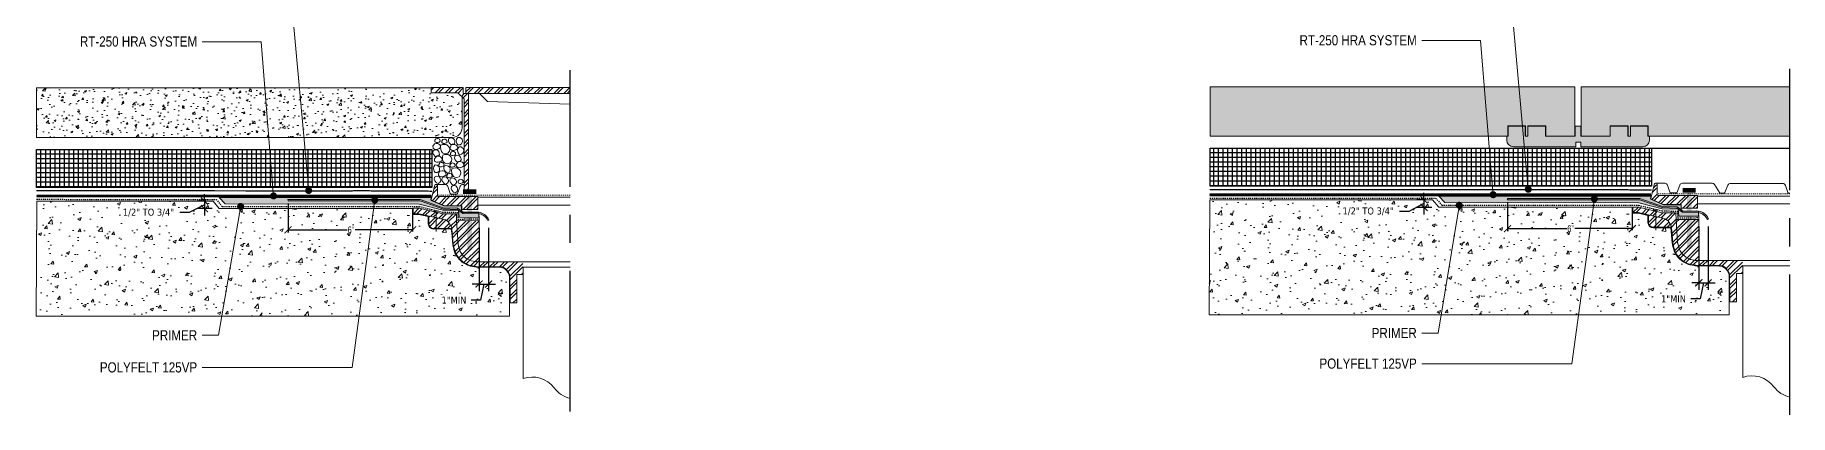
# Model space of a CAD drawing. Header units: feet. Extents: x -240 to 187, y -35 to 11.
# Drawn here: x -0.2 to 187.1, y -34.9 to 5.6 of the extents above; entities that cross this region are included whole.
import ezdxf
from ezdxf import colors
from ezdxf.entities.mleader import LeaderData, LeaderLine
from ezdxf.math import Vec2, Vec3

# ---------------------------------------------------------------- set-up
doc = ezdxf.new("R2010")
doc.units = ezdxf.units.FT
doc.header["$MEASUREMENT"] = 0
for name, pattern in [('CENTERX2', [24, 15, -3, 3, -3]), ('Dashed - Dense', [0.8, 0.5, -0.3]), ('DASHED2', [0.1875, 0.125, -0.0625])]:
    doc.linetypes.add(name, pattern=pattern)
for name, color, linetype, lineweight in [('00 Masonry Others', 190, 'Continuous', 0), ('Dimensions', 20, 'Continuous', 0), ('Others', 190, 'Continuous', 0), ('RAM HDR 327', 63, 'Continuous', 0), ('RT-250 HRA SYSTEM LIQUID', 241, 'Continuous', 0), ('RT-250 HRA SYSTEM MESH', 3, 'Continuous', 0), ('Text', 20, 'Continuous', 0)]:
    doc.layers.add(name, color=color, linetype=linetype, lineweight=lineweight)
for name, color, linetype in [('Insulation Border', 8, 'Continuous'), ('Insulation Foam', 9, 'Continuous'), ('Primer', 32, 'DASHED2')]:
    doc.layers.add(name, color=color, linetype=linetype)
doc.layers.add('Protection Course', color=7, linetype='Dashed - Dense', lineweight=0, true_color=0x216123)
doc.styles.add('Annotative', font='tahoma.ttf')
doc.styles.get("Standard").update_dxf_attribs({"font": 'ARIALN.TTF'})
doc.dimstyles.new('Annotative', dxfattribs={"dimscale": 0, "dimtxt": 0.09375, "dimasz": 0.09375, "dimexe": 0.09375, "dimexo": 0.09375, "dimgap": 0.0625, "dimtad": 0, "dimtih": 1, "dimtoh": 1, "dimlfac": -1, "dimzin": 3, "dimdsep": 46, "dimlunit": 4, "dimtxsty": 'Annotative', "dimblk": 'ARCHTICK', "dimcen": 0.09, "dimclrd": 256, "dimclre": 256, "dimclrt": 256, "dimadec": 0, "dimazin": 2, "dimtfac": 1, "dimtix": 1, "dimtofl": 0, "dimtmove": 1, "dimatfit": 1, "dimldrblk": 'CLOSEDBLANK', "dimfxl": 1, "dimtfill": 1, "dimtolj": 1, "dimtzin": 0, "dimarcsym": 0})
doc.dimstyles.get("Standard").update_dxf_attribs({"dimtxt": 0.18, "dimasz": 0.18, "dimexe": 0.18, "dimexo": 0.0625, "dimgap": 0.09, "dimtad": 0, "dimtih": 1, "dimtoh": 1, "dimdec": 4, "dimzin": 0, "dimdsep": 46, "dimtxsty": 'Standard', "dimcen": 0.09, "dimadec": 0, "dimazin": 0, "dimtfac": 1, "dimtdec": 4, "dimtofl": 0, "dimtmove": 0, "dimatfit": 3, "dimfxl": 1, "dimtolj": 1, "dimtzin": 0, "dimarcsym": 0})
pattern_1 = [(45, (-571.57854, 216.7806), (-0.5303301, 0.5303301), []), (45, (-571.225, 216.7806), (-0.5303301, 0.5303301), [])]
pattern_2 = [(45, (-701.7236, 216.6501), (-0.5303301, 0.5303301), []), (45, (-701.37004, 216.6501), (-0.5303301, 0.5303301), [])]
pattern_3 = [(45, (-723.483, 147.75536), (-0.5303301, 0.5303301), []), (45, (-723.12945, 147.75536), (-0.5303301, 0.5303301), [])]

msp = doc.modelspace()

# ---------------------------------------------------------------- blocks, each defined once
blk = doc.blocks.new('_ArchTick')
at = {"color": 0, "linetype": 'ByBlock', "const_width": 0.15}
blk.add_lwpolyline([(-0.5, -0.5), (0.5, 0.5)], dxfattribs=at)
blk = doc.blocks.new('*D185')
at = {"layer": 'Defpoints', "color": 0, "transparency": 16777216}
for p in [(177.37, -14.06), (178.36, -14.06), (178.36, -20.82)]:
    blk.add_point(p, dxfattribs=at)
at = {"layer": 'Dimensions', "lineweight": -2, "transparency": 16777216}
for p, q in [((177.37, -14.81), (177.37, -21.57)), ((178.36, -14.81), (178.36, -21.57)), ((177.37, -20.82), (176.62, -20.82)), ((177.37, -20.82), (178.36, -20.82)), ((177.86, -20.82), (177.5, -22.53)), ((178.36, -20.82), (179.11, -20.82)), ((177.5, -22.53), (176.5, -22.53))]:
    blk.add_line(p, q, dxfattribs=at)
at = {"layer": 'Dimensions', "lineweight": -2, "transparency": 16777216, "xscale": 0.75, "yscale": 0.75, "zscale": 0.75, "rotation": 180}
blk.add_blockref('_ArchTick', (178.36, -20.82), dxfattribs=at)
at = {"layer": 'Dimensions', "transparency": 16777216, "insert": (174.67, -22.53), "char_height": 0.75, "attachment_point": 5, "style": 'Annotative', "bg_fill": 3, "box_fill_scale": 1.25, "bg_fill_color": 256, "bg_fill_true_color": 13158600, "bg_fill_transparency": 0}
blk.add_mtext('\\A1;1"MIN', dxfattribs=at)
at = {"layer": 'Dimensions', "lineweight": -2, "transparency": 16777216, "xscale": 0.75, "yscale": 0.75, "zscale": 0.75}
blk.add_blockref('_ArchTick', (177.37, -20.82), dxfattribs=at)
blk = doc.blocks.new('_ClosedBlank')
at = {"color": 0, "linetype": 'ByBlock', "lineweight": -2}
for p, q in [((-1, 0.2), (0, 0)), ((-1, 0.2), (-1, -0.2)), ((0, 0), (-1, -0.2))]:
    blk.add_line(p, q, dxfattribs=at)
blk = doc.blocks.new('*D186')
at = {"layer": 'Defpoints', "color": 0, "transparency": 16777216}
for p in [(156.96, -12.15), (170.27, -12.76), (170.27, -15.03)]:
    blk.add_point(p, dxfattribs=at)
at = {"layer": 'Dimensions', "color": 0, "lineweight": -2, "transparency": 16777216}
for p, q in [((156.96, -12.21), (156.96, -15.21)), ((170.27, -12.82), (170.27, -15.21)), ((156.96, -15.03), (163.28, -15.03)), ((170.27, -15.03), (164.12, -15.03))]:
    blk.add_line(p, q, dxfattribs=at)
at = {"layer": 'Dimensions', "color": 0, "lineweight": -2, "transparency": 16777216, "xscale": 0.75, "yscale": 0.75, "zscale": 0.75, "rotation": 180}
blk.add_blockref('_ArchTick', (156.96, -15.03), dxfattribs=at)
at = {"layer": 'Dimensions', "color": 0, "lineweight": -2, "transparency": 16777216, "xscale": 0.75, "yscale": 0.75, "zscale": 0.75}
blk.add_blockref('_ArchTick', (170.27, -15.03), dxfattribs=at)
at = {"layer": 'Dimensions', "color": 0, "transparency": 16777216, "insert": (163.7, -15.03), "char_height": 0.7, "attachment_point": 5}
blk.add_mtext('\\A1;6"', dxfattribs=at)
blk = doc.blocks.new('*D187')
at = {"layer": 'Defpoints', "color": 0, "transparency": 16777216}
for p in [(148.04, -12.76), (148.96, -11.96), (149.62, -12.76)]:
    blk.add_point(p, dxfattribs=at)
at = {"layer": 'Dimensions', "lineweight": -2, "transparency": 16777216}
for p, q in [((148.04, -11.96), (148.04, -11.21)), ((148.04, -12.36), (146.42, -13.19)), ((148.21, -11.96), (147.29, -11.96)), ((148.87, -12.76), (147.29, -12.76)), ((148.04, -11.96), (148.04, -12.76)), ((148.04, -12.76), (148.04, -13.51)), ((146.42, -13.19), (145.42, -13.19))]:
    blk.add_line(p, q, dxfattribs=at)
at = {"layer": 'Dimensions', "lineweight": -2, "transparency": 16777216, "xscale": 0.75, "yscale": 0.75, "zscale": 0.75}
for p, rotation in [((148.04, -11.96), 270), ((148.04, -12.76), 90)]:
    blk.add_blockref('_ArchTick', p, dxfattribs=dict(at, rotation=rotation))
at = {"layer": 'Dimensions', "transparency": 16777216, "insert": (142.08, -13.19), "char_height": 0.75, "attachment_point": 5, "style": 'Annotative', "bg_fill": 3, "box_fill_scale": 1.25, "bg_fill_color": 256, "bg_fill_true_color": 13158600, "bg_fill_transparency": 0}
blk.add_mtext('\\A1;1/2" TO 3/4"', dxfattribs=at)
blk = doc.blocks.new('_Dot')
at = {"color": 0, "linetype": 'ByBlock', "lineweight": -2}
blk.add_line((-0.5, 0), (-1, 0), dxfattribs=at)
at = {"color": 0, "linetype": 'ByBlock', "const_width": 0.5}
blk.add_lwpolyline([(-0.25, 0, 1), (0.25, 0, 1)], format="xyb", close=True, dxfattribs=at)
blk = doc.blocks.new('*D191')
at = {"layer": 'Defpoints', "color": 0, "transparency": 16777216}
for p in [(47.22, -14.19), (48.22, -14.19), (48.22, -20.95)]:
    blk.add_point(p, dxfattribs=at)
at = {"layer": 'Dimensions', "lineweight": -2, "transparency": 16777216}
for p, q in [((47.22, -14.94), (47.22, -21.7)), ((48.22, -14.94), (48.22, -21.7)), ((47.22, -20.95), (46.47, -20.95)), ((47.22, -20.95), (48.22, -20.95)), ((47.72, -20.95), (47.36, -22.66)), ((48.22, -20.95), (48.97, -20.95)), ((47.36, -22.66), (46.36, -22.66))]:
    blk.add_line(p, q, dxfattribs=at)
at = {"layer": 'Dimensions', "lineweight": -2, "transparency": 16777216, "xscale": 0.75, "yscale": 0.75, "zscale": 0.75, "rotation": 180}
blk.add_blockref('_ArchTick', (48.22, -20.95), dxfattribs=at)
at = {"layer": 'Dimensions', "transparency": 16777216, "insert": (44.53, -22.66), "char_height": 0.75, "attachment_point": 5, "style": 'Annotative', "bg_fill": 3, "box_fill_scale": 1.25, "bg_fill_color": 256, "bg_fill_true_color": 13158600, "bg_fill_transparency": 0}
blk.add_mtext('\\A1;1"MIN', dxfattribs=at)
at = {"layer": 'Dimensions', "lineweight": -2, "transparency": 16777216, "xscale": 0.75, "yscale": 0.75, "zscale": 0.75}
blk.add_blockref('_ArchTick', (47.22, -20.95), dxfattribs=at)
blk = doc.blocks.new('*D190')
at = {"layer": 'Defpoints', "color": 0, "transparency": 16777216}
for p in [(26.82, -12.28), (40.12, -12.89), (40.12, -15.16)]:
    blk.add_point(p, dxfattribs=at)
at = {"layer": 'Dimensions', "color": 0, "lineweight": -2, "transparency": 16777216}
for p, q in [((26.82, -12.34), (26.82, -15.34)), ((40.12, -12.95), (40.12, -15.34)), ((26.82, -15.16), (33.13, -15.16)), ((40.12, -15.16), (33.98, -15.16))]:
    blk.add_line(p, q, dxfattribs=at)
at = {"layer": 'Dimensions', "color": 0, "lineweight": -2, "transparency": 16777216, "xscale": 0.75, "yscale": 0.75, "zscale": 0.75, "rotation": 180}
blk.add_blockref('_ArchTick', (26.82, -15.16), dxfattribs=at)
at = {"layer": 'Dimensions', "color": 0, "lineweight": -2, "transparency": 16777216, "xscale": 0.75, "yscale": 0.75, "zscale": 0.75}
blk.add_blockref('_ArchTick', (40.12, -15.16), dxfattribs=at)
at = {"layer": 'Dimensions', "color": 0, "transparency": 16777216, "insert": (33.55, -15.16), "char_height": 0.7, "attachment_point": 5}
blk.add_mtext('\\A1;6"', dxfattribs=at)
blk = doc.blocks.new('*D192')
at = {"layer": 'Defpoints', "color": 0, "transparency": 16777216}
for p in [(17.9, -12.89), (18.81, -12.09), (19.47, -12.89)]:
    blk.add_point(p, dxfattribs=at)
at = {"layer": 'Dimensions', "lineweight": -2, "transparency": 16777216}
for p, q in [((17.9, -12.49), (16.27, -13.32)), ((18.06, -12.09), (17.15, -12.09)), ((18.72, -12.89), (17.15, -12.89)), ((17.9, -12.09), (17.9, -11.34)), ((17.9, -12.09), (17.9, -12.89)), ((17.9, -12.89), (17.9, -13.64)), ((16.27, -13.32), (15.27, -13.32))]:
    blk.add_line(p, q, dxfattribs=at)
at = {"layer": 'Dimensions', "lineweight": -2, "transparency": 16777216, "xscale": 0.75, "yscale": 0.75, "zscale": 0.75}
for p, rotation in [((17.9, -12.09), 270), ((17.9, -12.89), 90)]:
    blk.add_blockref('_ArchTick', p, dxfattribs=dict(at, rotation=rotation))
at = {"layer": 'Dimensions', "transparency": 16777216, "insert": (11.93, -13.32), "char_height": 0.75, "attachment_point": 5, "style": 'Annotative', "bg_fill": 3, "box_fill_scale": 1.25, "bg_fill_color": 256, "bg_fill_true_color": 13158600, "bg_fill_transparency": 0}
blk.add_mtext('\\A1;1/2" TO 3/4"', dxfattribs=at)

# ---------------------------------------------------------------- dimensions: what is measured, and where the dimension line sits
at = {"layer": 'Dimensions'}
for base, p1, p2, picture, middle in [((40.12057, -15.15779), (26.81653, -12.27971), (40.12057, -12.89248), '*D190', (33.55468, -15.15779)), ((170.26562, -15.02731), (156.96158, -12.14924), (170.26562, -12.762), '*D186', (163.69973, -15.02731))]:
    dim = msp.add_linear_dim(base=base, p1=p1, p2=p2, text='6"', dimstyle='Standard', override={"dimtxt": 0.7, "dimasz": 0.75, "dimblk1": 'ArchTick', "dimblk2": 'ArchTick', "dimsah": 1}, dxfattribs=at)
    dim.commit()
    dim.dimension.update_dxf_attribs({"geometry": picture, "text_midpoint": middle, "dimtype": 160})

# ---------------------------------------------------------------- hatches: boundary and pattern name
at = {"layer": '00 Masonry Others'}
h = msp.add_hatch(dxfattribs=at)
h.set_pattern_fill('CONCRETE_C', color=256, scale=0.3, pattern_type=2)
h.set_pattern_definition([(50, (-701.7236, 144.9514), (2.1517805, -0.1882564), [0.225, -2.475]), (355, (-701.7236, 144.9514), (-0.416254, 2.2565764), [0.18, -1.98]), (100.4514, (-701.5443, 144.9357), (1.735528, 2.0683186), [0.1912206, -2.1034263]), (46.1842, (-701.7236, 145.5514), (3.201723, -0.496557), [0.3375, -3.7125]), (96.6356, (-701.4568, 145.51), (2.803988, 2.922354), [0.286831, -3.155139]), (351.1842, (-701.7236, 145.5514), (2.803986, 2.922356), [0.27, -2.97]), (21, (-701.4236, 145.4014), (1.790721, -1.2078567), [0.225, -2.475]), (326, (-701.4236, 145.4014), (0.729946, 2.17545), [0.18, -1.98]), (71.4514, (-701.2744, 145.3007), (2.520668, 0.9675915), [0.1912206, -2.1034263]), (37.5, (-701.7236, 144.9514), (0.0364796, 0.9986816), [0, -1.956, 0, -2.01, 0, -1.9875]), (7.5, (-701.7236, 144.9514), (0.7892086, 1.1832351), [0, -1.146, 0, -1.911, 0, -0.7575]), (327.5, (-702.3926, 144.9514), (1.6014673, -0.0676646), [0, -0.75, 0, -2.34, 0, -3.105]), (317.5, (-702.6926, 144.9514), (1.7495585, 0.300315), [0, -0.975, 0, -1.554, 0, -2.205])])
h.paths.add_polyline_path([(19.89711, -5.27973), (19.53556, 0), (-0.01931, 0), (-0.01931, -5.27973)])
h.paths.add_polyline_path([(24.34099, 0), (19.53556, 0), (19.89711, -5.27973), (24.76796, -5.27973)])
h.paths.add_polyline_path([(28.03198, 0), (24.34099, 0), (24.76796, -5.27973), (28.5101, -5.27973)])
h.paths.add_polyline_path([(28.5101, -5.27973), (35.43813, -5.27973), (34.93422, 0), (28.03198, 0)])
edge = h.paths.add_edge_path()
edge.add_arc((44.38706, -4.27973), 1, 270, 360)
edge.add_line((45.38706, -4.27973), (45.38706, -0.95696))
edge.add_line((45.38706, -0.95696), (44.92916, -0.53437))
edge.add_line((44.92916, -0.53437), (42.1026, -0.53437))
edge.add_line((42.1026, -0.53437), (42.1026, 0))
edge.add_line((42.1026, 0), (34.93422, 0))
edge.add_line((34.93422, 0), (35.43813, -5.27973))
edge.add_line((35.43813, -5.27973), (44.38706, -5.27973))
h = msp.add_hatch(dxfattribs=at)
h.set_pattern_fill('ANSI32', color=256, scale=2)
h.set_pattern_definition(pattern_3)
h.paths.add_polyline_path([(45.52794, 0.04398), (42.1026, 0.04398), (42.1026, -0.53437), (44.92916, -0.53437), (45.60125, -1.15463), (45.60125, -11.24402), (46.08354, -11.24402), (46.08354, -0.60165), (45.80574, -0.60165), (45.52794, -0.60165)])
h = msp.add_hatch(dxfattribs=at)
h.set_pattern_fill('ANSI32', color=256, scale=2)
h.set_pattern_definition(pattern_3)
h.paths.add_polyline_path([(56.94286, 0.05611), (45.81268, 0.04398), (45.80574, -0.60165), (56.94286, -0.60165)])
h = msp.add_hatch(dxfattribs=at)
h.set_pattern_fill('CONCRETE_C', color=256, scale=0.3, pattern_type=2)
h.set_pattern_definition([(50, (-571.6109, 216.5676), (2.1517805, -0.1882564), [0.225, -2.475]), (355, (-571.6109, 216.5676), (-0.416254, 2.2565764), [0.18, -1.98]), (100.4514, (-571.4316, 216.5519), (1.735528, 2.0683186), [0.1912206, -2.1034263]), (46.1842, (-571.611, 217.1676), (3.201723, -0.496557), [0.3375, -3.7125]), (96.6356, (-571.344, 217.1262), (2.803988, 2.922354), [0.286831, -3.155139]), (351.1842, (-571.611, 217.1676), (2.803986, 2.922356), [0.27, -2.97]), (21, (-571.3109, 217.0176), (1.790721, -1.2078567), [0.225, -2.475]), (326, (-571.3109, 217.0176), (0.729946, 2.17545), [0.18, -1.98]), (71.4514, (-571.1616, 216.917), (2.520668, 0.9675915), [0.1912206, -2.1034263]), (37.5, (-571.6109, 216.5676), (0.0364796, 0.99868156), [0, -1.956, 0, -2.01, 0, -1.9875]), (7.5, (-571.6109, 216.5676), (0.7892086, 1.1832351), [0, -1.146, 0, -1.911, 0, -0.7575]), (327.5, (-572.2799, 216.5676), (1.6014673, -0.0676646), [0, -0.75, 0, -2.34, 0, -3.105]), (317.5, (-572.5799, 216.5676), (1.7495585, 0.300315), [0, -0.975, 0, -1.554, 0, -2.205])])
h.paths.add_polyline_path([(164.13661, 0.13048), (125.2064, 0.13048), (125.2064, -5.14925), (156.98989, -5.14925), (156.98989, -4.0555), (158.88264, -4.0555), (158.88264, -5.15268), (159.1236, -5.15268), (159.1236, -4.05528), (161.04473, -4.05528), (161.04473, -5.14446), (164.13661, -5.14446)])
h.paths.add_polyline_path([(187.05558, 0.13048), (164.80701, 0.13048), (164.80701, -5.14446), (167.89888, -5.14446), (167.89888, -4.05528), (169.82001, -4.05528), (169.82001, -5.15268), (170.06098, -5.15268), (170.06098, -4.0555), (171.95372, -4.0555), (171.95372, -5.14925), (187.05558, -5.14925)])
h = msp.add_hatch(color=256, dxfattribs=at)
h.dxf.hatch_style = 1
h.paths.add_polyline_path([(164.23706, -6.2767), (164.23706, -5.78885), (164.76404, -5.78885), (164.76404, -6.27719), (171.40352, -6.27719, 0.414213562), (172.10352, -5.57719), (172.10352, -5.1704), (171.93104, -5.1704), (171.93104, -4.07904), (170.08181, -4.07904), (170.08181, -5.1704), (169.80394, -5.1704), (169.80394, -4.07904), (167.91637, -4.07904), (167.91637, -5.1704), (164.77363, -5.1704), (164.77363, -4.07904), (164.16999, -4.07904), (164.16999, -5.1704), (160.9985, -5.1704), (160.9985, -4.07904), (159.12691, -4.07904), (159.12691, -5.1704), (158.84905, -5.1704), (158.84905, -4.07904), (157.01935, -4.07904), (157.01935, -5.1704), (156.87563, -5.1704), (156.87563, -5.5767, 0.414213562), (157.57563, -6.2767)])
h = msp.add_hatch(dxfattribs=at)
h.set_pattern_fill('ANSI32', color=256, scale=2)
h.set_pattern_definition(pattern_2)
h.paths.add_polyline_path([(47.06999, -11.61346), (42.88258, -11.61346, -0.414213562), (42.78258, -11.51346), (42.78258, -10.31146), (42.593, -10.31146, 0.341126852), (42.49626, -10.38616), (42.09924, -11.90418, 0.370333699), (42.15632, -12.02128), (43.43065, -12.57197, 0.102331482), (43.54966, -12.59659), (45.35502, -12.59659), (45.35502, -12.97745), (47.06999, -12.97745)])
at = {"layer": '00 Masonry Others', "linetype": 'Continuous'}
for points in [[(45.50945, -10.83634), (45.50945, -11.33558), (46.89874, -11.33558), (46.89874, -10.83634)], [(175.6545, -10.70587), (175.6545, -11.2051), (177.04379, -11.2051), (177.04379, -10.70587)], [(42.35079, -13.10343), (42.35079, -13.22845), (42.89909, -13.22845), (42.89909, -13.10343)], [(46.44591, -11.36962), (45.94667, -11.36962), (45.94667, -17.29816), (46.44591, -17.29816)], [(172.49584, -12.97296), (172.49584, -13.09798), (173.04415, -13.09798), (173.04415, -12.97296)], [(42.67319, -13.24189), (42.57274, -13.24189), (42.57274, -15.33929), (42.67319, -15.33929)], [(172.81824, -13.11141), (172.71779, -13.11141), (172.71779, -15.20882), (172.81824, -15.20882)]]:
    msp.add_hatch(color=256, dxfattribs=at).paths.add_polyline_path(points)
at = {"layer": '00 Masonry Others'}
h = msp.add_hatch(dxfattribs=at)
h.set_pattern_fill('ANSI32', color=256, scale=2)
h.set_pattern_definition(pattern_1)
h.paths.add_polyline_path([(172.92763, -11.48299), (172.83805, -10.28098, 0.879631837), (172.64131, -10.25568), (172.24429, -11.7737, 0.370333699), (172.30137, -11.8908), (173.5757, -12.44149, 0.102331482), (173.69471, -12.46611), (175.50007, -12.46611), (175.50007, -12.84697), (177.21504, -12.84697), (177.21504, -11.48299)])
h = msp.add_hatch(dxfattribs=at)
h.set_pattern_fill('CONCRETE_C', color=256, scale=0.5, pattern_type=2)
h.set_pattern_definition([(50, (-701.7236, 216.65), (3.586301, -0.313761), [0.375, -4.125]), (355, (-701.7236, 216.65), (-0.693757, 3.76096), [0.3, -3.3]), (100.4514, (-701.4247, 216.624), (2.892547, 3.447198), [0.318701, -3.50571]), (46.1842, (-701.7236, 217.65), (5.336205, -0.827595), [0.5625, -6.1875]), (96.6356, (-701.279, 217.581), (4.673314, 4.87059), [0.47805, -5.258565]), (351.1842, (-701.7236, 217.65), (4.67331, 4.870593), [0.45, -4.95]), (21, (-701.2236, 217.4), (2.984535, -2.013094), [0.375, -4.125]), (326, (-701.2236, 217.4), (1.216577, 3.62575), [0.3, -3.3]), (71.4514, (-700.975, 217.2323), (4.201113, 1.612652), [0.318701, -3.50571]), (37.5, (-701.7236, 216.6501), (0.0607993, 1.6644693), [0, -3.26, 0, -3.35, 0, -3.3125]), (7.5, (-701.7236, 216.6501), (1.3153477, 1.9720586), [0, -1.91, 0, -3.185, 0, -1.2625]), (327.5, (-702.8386, 216.6501), (2.6691122, -0.1127744), [0, -1.25, 0, -3.9, 0, -5.175]), (317.5, (-703.3386, 216.65), (2.915931, 0.500525), [0, -1.625, 0, -2.59, 0, -3.675])])
h.paths.add_polyline_path([(19.49085, -12.87824), (18.81604, -12.09723), (0.00806, -12.09723), (-0.04797, -24.37854), (50.45823, -24.37854), (50.44547, -20.12851, 0.081718923), (50.36007, -19.83667, 0.107728339), (50.14041, -19.50367, 0.221029169), (49.42886, -19.16184), (46.91246, -19.12966, -0.043674304), (46.72795, -19.11113), (46.26014, -19.02243, -0.070747334), (45.9767, -18.92578), (45.63612, -18.75282, -0.066008843), (45.40564, -18.59456), (45.14178, -18.35674, -0.050520247), (44.99782, -18.1979), (44.76765, -17.88572, -0.092147503), (44.59803, -17.53599), (44.42821, -16.91708, -0.045686101), (44.39416, -16.72615), (44.28711, -15.47199), (44.2413, -15.08597, 0.005272286), (44.23876, -15.06638), (42.35846, -15.07381, -0.413009894), (41.79342, -14.51552), (41.7872, -13.74303), (40.78117, -13.51554, 0.055654456), (40.75106, -13.51217), (40.11781, -13.51217), (40.1202, -12.87824)])
h = msp.add_hatch(dxfattribs=at)
h.set_pattern_fill('ANSI32', color=256, scale=2)
h.set_pattern_definition([(45, (-736.62445, 217.3578), (-0.5303301, 0.5303301), []), (45, (-736.2709, 217.3578), (-0.5303301, 0.5303301), [])])
h.paths.add_polyline_path([(44.75042, -13.45776), (43.32347, -13.45776), (40.83836, -12.85609, 0.060347197), (40.79058, -12.85047), (40.1802, -12.85265), (40.18116, -13.44867), (40.75106, -13.44867, -0.055654456), (40.79518, -13.45359), (42.73348, -13.8919), (43.41686, -14.03937, -0.209792718), (44.06817, -14.5104), (44.17359, -14.68987, -0.103606793), (44.30436, -15.07848), (44.35019, -15.46466), (44.45744, -16.72075, 0.045686101), (44.48945, -16.90028), (44.65927, -17.51918, 0.092147503), (44.81876, -17.84804), (45.04894, -18.16021, 0.050520247), (45.1843, -18.30957), (45.44816, -18.54739, 0.066008843), (45.66487, -18.6962), (46.00546, -18.86916, 0.070747334), (46.27197, -18.96004), (46.73978, -19.04873, 0.043674304), (46.91327, -19.06616), (49.42967, -19.09834, -0.206801065), (50.15379, -19.42227), (50.21659, -19.49072, -0.073770322), (50.38109, -19.73376), (50.41731, -19.80917, -0.081718923), (50.50851, -20.12081), (50.5351, -22.97122), (51.22932, -22.97122), (51.22932, -19.93923), (51.87574, -19.93923), (51.87574, -18.559), (47.22062, -18.559), (47.22037, -18.52867), (46.92116, -18.55517, -0.043674304), (46.83561, -18.54658), (46.36781, -18.45789, -0.070747334), (46.2364, -18.41308), (45.89582, -18.24012, -0.066008843), (45.78897, -18.16675), (45.52511, -17.92893, -0.050520247), (45.45837, -17.85529), (45.22819, -17.54311, -0.092147503), (45.14955, -17.38097), (44.97973, -16.76206, -0.045686101), (44.96395, -16.67354)])
h.paths.add_polyline_path([(47.18497, -14.19398), (44.79762, -14.16851), (44.96395, -16.67354, 0.045686101), (44.97973, -16.76206), (45.14955, -17.38097, 0.092147503), (45.22819, -17.54311), (45.45837, -17.85529, 0.050520247), (45.52511, -17.92893), (45.78897, -18.16675, 0.066008843), (45.89582, -18.24012), (46.2364, -18.41308, 0.070747334), (46.36781, -18.45789), (46.83561, -18.54658, 0.043674304), (46.92116, -18.55517), (47.22037, -18.52867)], flags=17)
h = msp.add_hatch(dxfattribs=at)
h.set_pattern_fill('CONCRETE_C', color=256, scale=0.5, pattern_type=2)
h.set_pattern_definition([(50, (-571.5785, 216.7806), (3.586301, -0.313761), [0.375, -4.125]), (355, (-571.5785, 216.7806), (-0.693757, 3.76096), [0.3, -3.3]), (100.4514, (-571.2797, 216.7544), (2.892547, 3.447198), [0.318701, -3.50571]), (46.1842, (-571.5785, 217.7806), (5.336205, -0.827595), [0.5625, -6.1875]), (96.6356, (-571.134, 217.7116), (4.673314, 4.87059), [0.47805, -5.258565]), (351.1842, (-571.5785, 217.7806), (4.67331, 4.870593), [0.45, -4.95]), (21, (-571.0785, 217.5306), (2.984535, -2.013094), [0.375, -4.125]), (326, (-571.0785, 217.5306), (1.216577, 3.62575), [0.3, -3.3]), (71.4514, (-570.83, 217.3628), (4.201113, 1.612652), [0.318701, -3.50571]), (37.5, (-571.5785, 216.7806), (0.0607993, 1.6644693), [0, -3.26, 0, -3.35, 0, -3.3125]), (7.5, (-571.5785, 216.7806), (1.3153477, 1.9720586), [0, -1.91, 0, -3.185, 0, -1.2625]), (327.5, (-572.6935, 216.7806), (2.6691122, -0.1127744), [0, -1.25, 0, -3.9, 0, -5.175]), (317.5, (-573.1935, 216.7806), (2.915931, 0.500525), [0, -1.625, 0, -2.59, 0, -3.675])])
h.paths.add_polyline_path([(149.6359, -12.74777), (148.96109, -11.96675), (125.18489, -11.96675), (125.12886, -24.24806), (180.60328, -24.24806), (180.59052, -19.99804, 0.081718923), (180.50512, -19.70619, 0.096406058), (180.31484, -19.40317, 0.233351817), (179.57391, -19.03136), (176.96444, -18.99799), (176.2566, -18.86378), (175.65544, -18.5585), (175.20681, -18.15413), (174.9127, -17.75525, -0.092147503), (174.74308, -17.40551), (174.54749, -16.69268), (174.43217, -15.34151), (174.38635, -14.95549, 0.005272286), (174.38382, -14.9359), (172.50351, -14.94333, -0.413009894), (171.93847, -14.38504), (171.93225, -13.61255), (170.92622, -13.38506, 0.055654456), (170.89612, -13.3817), (170.26286, -13.3817), (170.26525, -12.74777)])
h = msp.add_hatch(dxfattribs=at)
h.set_pattern_fill('ANSI32', color=256, scale=2)
h.set_pattern_definition([(45, (-606.4794, 217.4883), (-0.5303301, 0.5303301), []), (45, (-606.12585, 217.4883), (-0.5303301, 0.5303301), [])])
h.paths.add_polyline_path([(174.89548, -13.32728), (173.46852, -13.32728), (170.98341, -12.72561, 0.060347197), (170.93563, -12.72), (170.32525, -12.72217), (170.32622, -13.31819), (170.89612, -13.31819, -0.055654456), (170.94023, -13.32312), (172.87854, -13.76143), (173.56191, -13.90889, -0.209792718), (174.21323, -14.37992), (174.31864, -14.55939, -0.103606793), (174.44941, -14.94801), (174.49525, -15.33418), (174.60249, -16.59027, 0.045686101), (174.63451, -16.7698), (174.80432, -17.38871, 0.092147503), (174.96381, -17.71756), (175.19399, -18.02974, 0.050520247), (175.32935, -18.17909), (175.59321, -18.41691, 0.066008843), (175.80993, -18.56572), (176.15051, -18.73868, 0.070747334), (176.41702, -18.82956), (176.88483, -18.91826, 0.043674304), (177.05832, -18.93568), (179.57472, -18.96786, -0.206801065), (180.29885, -19.29179), (180.36164, -19.36024, -0.073770322), (180.52615, -19.60328), (180.56236, -19.6787, -0.081718923), (180.65356, -19.99033), (180.68015, -22.84074), (181.37437, -22.84074), (181.37437, -19.80875), (182.02079, -19.80875), (182.02079, -18.42853), (177.36567, -18.42853), (177.36542, -18.3982), (177.06621, -18.4247, -0.043674304), (176.98067, -18.41611), (176.51286, -18.32741, -0.070747334), (176.38145, -18.2826), (176.04087, -18.10964, -0.066008843), (175.93402, -18.03627), (175.67016, -17.79845, -0.050520247), (175.60342, -17.72481), (175.37324, -17.41263, -0.092147503), (175.2946, -17.25049), (175.12479, -16.63158, -0.045686101), (175.109, -16.54306)])
h.paths.add_polyline_path([(177.33003, -14.0635), (174.94267, -14.03803), (175.109, -16.54306, 0.045686101), (175.12479, -16.63158), (175.2946, -17.25049, 0.092147503), (175.37324, -17.41263), (175.60342, -17.72481, 0.050520247), (175.67016, -17.79845), (175.93402, -18.03627, 0.066008843), (176.04087, -18.10964), (176.38145, -18.2826, 0.070747334), (176.51286, -18.32741), (176.98067, -18.41611, 0.043674304), (177.06621, -18.4247), (177.36542, -18.3982)], flags=17)
h = msp.add_hatch(dxfattribs=at)
h.set_pattern_fill('ANSI32', color=256, scale=2)
h.set_pattern_definition(pattern_2)
h.paths.add_polyline_path([(42.73348, -13.8919), (41.84962, -13.69203), (41.85625, -14.51501, 0.413009894), (42.35821, -15.01098), (44.29253, -15.00334, 0.084415496), (44.17359, -14.68987), (44.06817, -14.5104, 0.209792718), (43.41686, -14.03937)])
h = msp.add_hatch(dxfattribs=at)
h.set_pattern_fill('ANSI32', color=256, scale=2)
h.set_pattern_definition(pattern_1)
h.paths.add_polyline_path([(173.56191, -13.90889), (172.87854, -13.76143), (171.99467, -13.56156), (172.0013, -14.38453, 0.413009894), (172.50326, -14.8805), (174.43758, -14.87286, 0.084415496), (174.31864, -14.55939, 0.267298146)])
at = {"layer": 'Insulation Foam'}
h = msp.add_hatch(dxfattribs=at)
h.set_pattern_fill('NET', color=256, scale=4)
h.set_pattern_definition([(0, (-739.5391, -30.03757), (0, 0.5), []), (90, (-739.5391, -30.03757), (-0.5, 3e-17), [])])
h.paths.add_polyline_path([(-0.02257, -6.57932), (-0.02257, -10.62272), (42.15964, -10.62272), (42.15964, -6.57932)])
at = {"layer": 'RAM HDR 327'}
h = msp.add_hatch(color=256, dxfattribs=at)
h.dxf.hatch_style = 1
edge = h.paths.add_edge_path()
edge.add_line((40.93903, -12.06607), (43.3267, -12.9202))
edge.add_line((43.3267, -12.9202), (44.87694, -12.97091))
edge.add_line((44.87694, -12.97091), (45.19964, -13.21279))
edge.add_line((45.19964, -13.21279), (45.46501, -13.41404))
edge.add_line((45.46501, -13.41404), (47.14235, -13.43256))
edge.add_arc((46.99131, -14.69522), 1.27167, 32.9598821, 83.1785536, ccw=False)
edge.add_line((48.0583, -14.00337), (48.13955, -14.17428))
edge.add_line((48.13955, -14.17428), (48.25294, -14.11596))
edge.add_line((48.25294, -14.11596), (48.14229, -13.89048))
edge.add_arc((46.98683, -14.65367), 1.38476, 33.4450883, 88.3122556)
edge.add_line((47.02761, -13.26951), (45.50042, -13.28845))
edge.add_line((45.50042, -13.28845), (44.901, -12.83517))
edge.add_line((44.901, -12.83517), (43.36436, -12.80324))
edge.add_line((43.36436, -12.80324), (40.91879, -11.93184))
edge.add_line((40.91879, -11.93184), (26.81849, -11.93184))
edge.add_line((26.81849, -11.93184), (26.82145, -12.06607))
edge.add_line((26.82145, -12.06607), (40.93903, -12.06607))
at = {"layer": 'RT-250 HRA SYSTEM LIQUID'}
h = msp.add_hatch(color=256, dxfattribs=at)
h.dxf.hatch_style = 1
h.paths.add_polyline_path([(42.09491, -12.01834), (42.07064, -11.92695), (42.13559, -11.69021), (19.4851, -11.69256), (20.11289, -12.38505), (40.81469, -12.40155), (43.32564, -13.04293), (45.03018, -13.06499), (45.08975, -13.8159), (47.1883, -13.83314), (47.19423, -13.3256), (45.47335, -13.31102), (45.34573, -13.10002), (45.34137, -12.60663), (43.45958, -12.60403)])

# ---------------------------------------------------------------- linework, layer by layer
at = {"linetype": 'CENTERX2'}
for p, q in [((56.94286, -34.54979), (56.94286, 1.91105)), ((187.08791, -34.92833), (187.08791, 2.04153))]:
    msp.add_line(p, q, dxfattribs=at)
at = {"layer": '00 Masonry Others'}
for points in [[(42.1026, 0), (-0.01931, 0), (-0.01931, -5.27973), (44.38706, -5.27973, 0.414213562), (45.38706, -4.27973), (45.38706, -0.95696)], [(45.60125, -10.31146), (45.48397, -10.31146, 0.309248358), (45.20439, -10.50266), (44.90344, -11.27604, -0.309248358), (44.81024, -11.33977), (44.20882, -11.33977, -0.32740684), (44.11344, -11.26982), (43.87766, -10.52132, 0.32740684), (43.59152, -10.31146), (42.593, -10.31146, 0.341126852), (42.49626, -10.38616), (42.09924, -11.90418, 0.370333699), (42.15632, -12.02128), (43.43065, -12.57197, 0.102331482), (43.54966, -12.59659), (45.35502, -12.59659), (45.35502, -12.97745), (47.06999, -12.97745), (47.06999, -11.61346), (42.88258, -11.61346, -0.414213562), (42.78258, -11.51346), (42.78258, -10.31146)], [(187.08791, -11.22833), (186.9481, -11.22833, -0.322770055), (186.85323, -11.15997), (186.60145, -10.40511, 0.322770055), (186.31687, -10.20003), (180.74795, -10.20003, 0.300566491), (180.47197, -10.38241), (180.13735, -11.16754, -0.300566491), (180.04535, -11.22833), (179.65355, -11.22833, -0.263368117), (179.56781, -11.17981), (179.05552, -10.32656, 0.263368117), (178.79832, -10.18098), (175.62902, -10.18098, 0.309248358), (175.34945, -10.37219), (175.04849, -11.14556, -0.309248358), (174.95529, -11.2093), (174.35388, -11.2093, -0.32740684), (174.2585, -11.13934), (174.02271, -10.39085, 0.32740684), (173.73658, -10.18098), (172.73805, -10.18098, 0.341126852), (172.64131, -10.25568), (172.24429, -11.7737, 0.370333699), (172.30137, -11.8908), (173.5757, -12.44149, 0.102331482), (173.69471, -12.46611), (175.50007, -12.46611), (175.50007, -12.84697), (177.21504, -12.84697), (177.21504, -11.48299), (173.02763, -11.48299, -0.414213562), (172.92763, -11.38299), (172.92763, -10.18098)], [(51.90278, -19.93923), (51.22932, -19.93923), (51.22932, -22.97122), (50.5351, -22.97122), (50.50851, -20.12081, 0.081718923), (50.41731, -19.80917), (50.38109, -19.73376, 0.073770322), (50.21659, -19.49072), (50.15379, -19.42227, 0.206801065), (49.42967, -19.09834), (46.91327, -19.06616, -0.043674304), (46.73978, -19.04873), (46.27197, -18.96004, -0.070747334), (46.00546, -18.86916), (45.66487, -18.6962, -0.066008843), (45.44816, -18.54739), (45.1843, -18.30957, -0.050520247), (45.04894, -18.16021), (44.81876, -17.84804, -0.092147503), (44.65927, -17.51918), (44.48945, -16.90028, -0.045686101), (44.45744, -16.72075), (44.35019, -15.46466), (44.30436, -15.07848, 0.103606793), (44.17359, -14.68987), (44.06817, -14.5104, 0.209792718), (43.41686, -14.03937), (42.73348, -13.8919), (40.79518, -13.45359, 0.055654456), (40.75106, -13.44867), (40.18116, -13.44867), (40.1802, -12.85265), (40.79058, -12.85047, -0.060347197), (40.83836, -12.85609), (43.32347, -13.45776), (44.78469, -13.45776), (44.79762, -14.16851), (47.22062, -14.19436), (47.20975, -13.69424)], [(182.04783, -19.80875), (181.37437, -19.80875), (181.37437, -22.84074), (180.68015, -22.84074), (180.65356, -19.99033, 0.081718923), (180.56236, -19.6787), (180.52615, -19.60328, 0.073770322), (180.36164, -19.36024), (180.29885, -19.29179, 0.206801065), (179.57472, -18.96786), (177.05832, -18.93568, -0.043674304), (176.88483, -18.91826), (176.41702, -18.82956, -0.070747334), (176.15051, -18.73868), (175.80993, -18.56572, -0.066008843), (175.59321, -18.41691), (175.32935, -18.17909, -0.050520247), (175.19399, -18.02974), (174.96381, -17.71756, -0.092147503), (174.80432, -17.38871), (174.63451, -16.7698, -0.045686101), (174.60249, -16.59027), (174.49525, -15.33418), (174.44941, -14.94801, 0.103606793), (174.31864, -14.55939), (174.21323, -14.37992, 0.209792718), (173.56191, -13.90889), (172.87854, -13.76143), (170.94023, -13.32312, 0.055654456), (170.89612, -13.31819), (170.32622, -13.31819), (170.32525, -12.72217), (170.93563, -12.72, -0.060347197), (170.98341, -12.72561), (173.46852, -13.32728), (174.92975, -13.32728), (174.94267, -14.03803), (177.36567, -14.06388), (177.3548, -13.56377)], [(41.84962, -13.69203), (41.85625, -14.51501, 0.413009894), (42.35821, -15.01098), (44.29253, -15.00334)], [(47.2207, -18.559), (46.92116, -18.55517, -0.043674304), (46.83561, -18.54658), (46.36781, -18.45789, -0.070747334), (46.2364, -18.41308), (45.89582, -18.24012, -0.066008843), (45.78897, -18.16675), (45.52511, -17.92893, -0.050520247), (45.45837, -17.85529), (45.22819, -17.54311, -0.092147503), (45.14955, -17.38097), (44.97973, -16.76206, -0.045686101), (44.96395, -16.67354), (44.79762, -14.16851)], [(171.99467, -13.56156), (172.0013, -14.38453, 0.413009894), (172.50326, -14.8805), (174.43758, -14.87286)], [(177.36575, -18.42853), (177.06621, -18.4247, -0.043674304), (176.98067, -18.41611), (176.51286, -18.32741, -0.070747334), (176.38145, -18.2826), (176.04087, -18.10964, -0.066008843), (175.93402, -18.03627), (175.67016, -17.79845, -0.050520247), (175.60342, -17.72481), (175.37324, -17.41263, -0.092147503), (175.2946, -17.25049), (175.12479, -16.63158, -0.045686101), (175.109, -16.54306), (174.94267, -14.03803)]]:
    msp.add_lwpolyline(points, format="xyb", dxfattribs=at)
for points in [[(45.60125, -11.2717), (45.60125, -1.15463), (44.92916, -0.53437), (42.1026, -0.53437), (42.1026, 0.04398), (45.52794, 0.04398), (45.52794, -0.60165), (46.08354, -0.60165), (46.08354, -11.24402), (45.60125, -11.24402)], [(45.81268, 0.04398), (45.80574, -0.60165), (56.94286, -0.60165)], [(56.94286, 0.05611), (45.81268, 0.04398)], [(187.05558, -5.14925), (171.95372, -5.14925), (171.95372, -4.0555), (170.06098, -4.0555), (170.06098, -5.15268), (169.82001, -5.15268), (169.82001, -4.05528), (167.89888, -4.05528), (167.89888, -5.14446), (164.80701, -5.14446), (164.80701, 0.13048), (187.05558, 0.13048)], [(47.2415, -0.59958), (48.09713, -1.44364), (56.94286, -1.72028)], [(56.94286, -11.68257), (47.05188, -11.68257)], [(47.06999, -12.51031), (56.94286, -12.51031)], [(187.08791, -11.55209), (177.19693, -11.55209)], [(177.21504, -12.37983), (187.08791, -12.37983)], [(47.22062, -14.19436), (47.22062, -18.559), (56.94286, -18.559)], [(177.36567, -14.06388), (177.36567, -18.42853), (187.08791, -18.42853)], [(56.94286, -19.12754), (51.90278, -19.12754), (51.90278, -31.04533)], [(187.08791, -18.99706), (182.04783, -18.99706), (182.04783, -30.91486)]]:
    msp.add_lwpolyline(points, dxfattribs=at)
msp.add_lwpolyline([(164.13661, -5.14446), (164.13661, 0.13048), (125.2064, 0.13048), (125.2064, -5.14925), (156.98989, -5.14925), (156.98989, -4.0555), (158.88264, -4.0555), (158.88264, -5.15268), (159.1236, -5.15268), (159.1236, -4.05528), (161.04473, -4.05528), (161.04473, -5.14446)], close=True, dxfattribs=at)
for points in [[(157.01935, -4.07904), (157.01935, -5.1704), (156.87563, -5.1704), (156.87563, -5.5767, 0.414213562), (157.57563, -6.2767), (164.23706, -6.2767), (164.23706, -5.78885), (164.76404, -5.78885), (164.76404, -6.27719), (171.40352, -6.27719, 0.414213562), (172.10352, -5.57719), (172.10352, -5.1704), (171.93104, -5.1704), (171.93104, -4.07904), (170.08181, -4.07904), (170.08181, -5.1704), (169.80394, -5.1704), (169.80394, -4.07904), (167.91637, -4.07904), (167.91637, -5.1704), (164.77363, -5.1704), (164.77363, -4.07904), (164.16999, -4.07904), (164.16999, -5.1704), (160.9985, -5.1704), (160.9985, -4.07904), (159.12691, -4.07904), (159.12691, -5.1704), (158.84905, -5.1704), (158.84905, -4.07904)], [(50.16979, -19.53365, -0.073770322), (50.32385, -19.76126), (50.36007, -19.83667, -0.081718923), (50.44547, -20.12851), (50.45823, -24.37854), (-0.04797, -24.37854), (0.00806, -12.09723), (18.81604, -12.09723), (19.49085, -12.87824), (40.1202, -12.87824), (40.11781, -13.51217), (40.75106, -13.51217, -0.055654456), (40.78117, -13.51554), (41.7872, -13.74303), (41.79342, -14.51552, 0.413009894), (42.35846, -15.07381), (44.23876, -15.06638, -0.005272286), (44.2413, -15.08597), (44.28711, -15.47199), (44.39416, -16.72615, 0.045686101), (44.42821, -16.91708), (44.59803, -17.53599, 0.092147503), (44.76765, -17.88572), (44.99782, -18.1979, 0.050520247), (45.14178, -18.35674), (45.40564, -18.59456, 0.066008843), (45.63612, -18.75282), (45.9767, -18.92578, 0.070747334), (46.26014, -19.02243), (46.72795, -19.11113, 0.043674304), (46.91246, -19.12966), (49.42886, -19.16184, -0.206801065), (50.107, -19.4652)], [(180.31484, -19.40317, -0.073770322), (180.4689, -19.63078), (180.50512, -19.70619, -0.081718923), (180.59052, -19.99804), (180.60328, -24.24806), (125.12886, -24.24806), (125.18489, -11.96675), (148.96109, -11.96675), (149.6359, -12.74777), (170.26525, -12.74777), (170.26286, -13.3817), (170.89612, -13.3817, -0.055654456), (170.92622, -13.38506), (171.93225, -13.61255), (171.93847, -14.38504, 0.413009894), (172.50351, -14.94333), (174.38382, -14.9359, -0.005272286), (174.38635, -14.95549), (174.43217, -15.34151), (174.53921, -16.59567, 0.045686101), (174.57326, -16.7866), (174.74308, -17.40551, 0.092147503), (174.9127, -17.75525), (175.14288, -18.06742, 0.050520247), (175.28683, -18.22626), (175.55069, -18.46408, 0.066008843), (175.78117, -18.62235), (176.12175, -18.7953, 0.070747334), (176.40519, -18.89196), (176.873, -18.98065, 0.043674304), (177.05751, -18.99918), (179.57391, -19.03136, -0.206801065), (180.25205, -19.33472)]]:
    msp.add_lwpolyline(points, format="xyb", close=True, dxfattribs=at)
at = {"layer": '00 Masonry Others', "linetype": 'DASHED2'}
for points in [[(56.94286, -11.45962), (42.80688, -11.45962)], [(187.08791, -11.32914), (172.95194, -11.32914)]]:
    msp.add_lwpolyline(points, dxfattribs=at)
at = {"layer": 'Insulation Border'}
msp.add_lwpolyline([(-0.02257, -6.57932), (42.15964, -6.57932), (42.15964, -10.62272), (-0.02257, -10.62272)], close=True, dxfattribs=at)
msp.add_lwpolyline([(172.30469, -6.44884), (187.05558, -6.44884)], dxfattribs=at)
at = {"layer": 'Others', "linetype": 'Continuous'}
for points in [[(43.02295, -5.50782), (43.0523, -5.69935), (42.95275, -5.7777), (42.7698, -5.84138), (42.62976, -5.83357), (42.49455, -5.75356), (42.4883, -5.59225), (42.60034, -5.42958), (42.73604, -5.38694), (42.84758, -5.39555), (42.94105, -5.43493), (43.00121, -5.49867), (43.01837, -5.51869)], [(43.76501, -5.60159), (43.79437, -5.79311), (43.69481, -5.87146), (43.51186, -5.93514), (43.37182, -5.92733), (43.23661, -5.84733), (43.23036, -5.68601), (43.3424, -5.52335), (43.4781, -5.4807), (43.58965, -5.48931), (43.68311, -5.52869), (43.74327, -5.59243), (43.76043, -5.61245)], [(44.58501, -5.99082), (44.34919, -6.00424), (44.19178, -6.05453), (44.00313, -5.85204), (43.93268, -5.66448), (43.95937, -5.44163), (44.16665, -5.34052), (44.44384, -5.39329), (44.57776, -5.54612), (44.63076, -5.6969), (44.63313, -5.84176), (44.58446, -5.95713), (44.56817, -5.9911)], [(45.21576, -6.06819), (44.93922, -6.08024), (44.84336, -5.92674), (44.78123, -5.65706), (44.81399, -5.4594), (44.94853, -5.27975), (45.1786, -5.29583), (45.39227, -5.48012), (45.43183, -5.67943), (45.40235, -5.83652), (45.33196, -5.96316), (45.23213, -6.03874), (45.20104, -6.06)], [(42.92177, -7.25236), (42.68595, -7.26578), (42.52853, -7.31606), (42.33989, -7.11358), (42.26943, -6.92601), (42.29612, -6.70317), (42.5034, -6.60206), (42.78059, -6.65482), (42.91451, -6.80765), (42.96752, -6.95843), (42.96988, -7.1033), (42.92122, -7.21867), (42.90492, -7.25263)], [(43.04864, -6.09918), (43.09058, -6.37279), (42.94836, -6.48471), (42.687, -6.57569), (42.48695, -6.56452), (42.29379, -6.45023), (42.28486, -6.21978), (42.44492, -5.98741), (42.63878, -5.92649), (42.79813, -5.93879), (42.93164, -5.99504), (43.01759, -6.0861), (43.0421, -6.1147)], [(43.22025, -7.46456), (43.26219, -7.73817), (43.11997, -7.85009), (42.8586, -7.94106), (42.65855, -7.9299), (42.46539, -7.81561), (42.45646, -7.58516), (42.61652, -7.35278), (42.81038, -7.29187), (42.96973, -7.30416), (43.10325, -7.36042), (43.1892, -7.45147), (43.21371, -7.48008)], [(43.94034, -6.25114), (44.01561, -6.32068), (44.04366, -6.38762), (44.08998, -6.54187), (44.06296, -6.74451), (43.88814, -6.97651), (43.66684, -7.04415), (43.45067, -7.01398), (43.30797, -6.94217), (43.18399, -6.77907), (43.11022, -6.59493), (43.0887, -6.30884), (43.1361, -6.11599), (43.31356, -6.04569), (43.502, -6.02914), (43.61655, -6.02727), (43.6874, -6.03285), (43.77256, -6.08875), (43.87495, -6.16796), (43.9056, -6.18768)], [(44.14727, -7.32279), (44.22254, -7.39233), (44.2506, -7.45927), (44.29692, -7.61353), (44.2699, -7.81616), (44.09508, -8.04816), (43.87377, -8.1158), (43.65761, -8.08563), (43.51491, -8.01382), (43.39093, -7.85072), (43.31716, -7.66658), (43.29564, -7.38049), (43.34304, -7.18764), (43.5205, -7.11735), (43.70894, -7.10079), (43.82348, -7.09892), (43.89434, -7.10451), (43.9795, -7.1604), (44.08189, -7.23961), (44.11254, -7.25933)], [(44.88349, -6.20302), (44.92543, -6.47663), (44.78321, -6.58856), (44.52185, -6.67953), (44.3218, -6.66837), (44.12864, -6.55408), (44.11971, -6.32362), (44.27977, -6.09125), (44.47362, -6.03033), (44.63298, -6.04263), (44.76649, -6.09888), (44.85244, -6.18994), (44.87695, -6.21855)], [(44.67766, -6.89721), (44.70702, -7.08874), (44.60747, -7.16709), (44.42451, -7.23077), (44.28448, -7.22296), (44.14927, -7.14295), (44.14301, -6.98164), (44.25506, -6.81897), (44.39076, -6.77633), (44.5023, -6.78494), (44.59576, -6.82432), (44.65593, -6.88806), (44.67308, -6.90808)], [(45.24178, -7.83198), (45.00597, -7.8454), (44.84855, -7.89568), (44.6599, -7.6932), (44.58945, -7.50563), (44.61614, -7.28279), (44.82342, -7.18168), (45.10061, -7.23444), (45.23453, -7.38727), (45.28754, -7.53805), (45.2899, -7.68292), (45.24123, -7.79829), (45.22494, -7.83225)], [(45.35224, -7.08253), (45.0757, -7.09458), (44.97984, -6.94108), (44.91771, -6.6714), (44.95047, -6.47374), (45.08501, -6.29409), (45.31507, -6.31017), (45.52874, -6.49446), (45.56831, -6.69377), (45.53882, -6.85086), (45.46844, -6.9775), (45.36861, -7.05308), (45.33751, -7.07434)], [(42.78487, -9.01744), (42.50832, -9.0295), (42.41246, -8.876), (42.35033, -8.60632), (42.3831, -8.40865), (42.51764, -8.22901), (42.7477, -8.24509), (42.96137, -8.42938), (43.00093, -8.62869), (42.97145, -8.78577), (42.90106, -8.91241), (42.80123, -8.98799), (42.77014, -9.00926)], [(43.64092, -9.011), (43.68286, -9.28461), (43.54064, -9.39654), (43.27928, -9.48751), (43.07923, -9.47635), (42.88607, -9.36206), (42.87714, -9.13161), (43.0372, -8.89923), (43.23105, -8.83831), (43.39041, -8.85061), (43.52392, -8.90686), (43.60987, -8.99792), (43.63438, -9.02653)], [(43.45866, -8.09447), (43.48801, -8.286), (43.38846, -8.36434), (43.20551, -8.42803), (43.06547, -8.42021), (42.93026, -8.34021), (42.924, -8.17889), (43.03605, -8.01623), (43.17175, -7.97359), (43.28329, -7.98219), (43.37676, -8.02157), (43.43692, -8.08531), (43.45408, -8.10534)], [(44.08971, -8.95001), (43.85624, -9.09872), (43.69647, -9.01371), (43.50783, -8.81123), (43.43737, -8.62367), (43.46406, -8.40082), (43.67134, -8.29971), (43.94853, -8.35248), (44.08245, -8.50531), (44.13546, -8.65608), (44.13782, -8.80095), (44.08916, -8.91632), (44.07286, -8.95028)], [(44.30307, -9.25372), (44.33243, -9.44524), (44.23288, -9.52359), (44.04992, -9.58727), (43.90989, -9.57946), (43.77468, -9.49945), (43.76842, -9.33814), (43.88047, -9.17548), (44.01617, -9.13283), (44.12771, -9.14144), (44.22117, -9.18082), (44.28134, -9.24456), (44.29849, -9.26458)], [(44.63572, -8.13709), (44.66508, -8.32862), (44.56553, -8.40696), (44.38257, -8.47064), (44.24254, -8.46283), (44.10733, -8.38283), (44.10107, -8.22151), (44.21312, -8.05885), (44.34882, -8.01621), (44.46036, -8.02481), (44.55382, -8.06419), (44.61399, -8.12793), (44.63115, -8.14796)], [(45.11963, -8.76332), (45.1949, -8.83286), (45.22295, -8.8998), (45.26928, -9.05406), (45.24225, -9.25669), (45.06744, -9.4887), (44.84613, -9.55633), (44.62997, -9.52616), (44.48726, -9.45435), (44.36329, -9.29125), (44.28951, -9.10711), (44.268, -8.82103), (44.3154, -8.62817), (44.49285, -8.55788), (44.6813, -8.54132), (44.79584, -8.53945), (44.8667, -8.54504), (44.95186, -8.60094), (45.05425, -8.68014), (45.0849, -8.69986)], [(45.54027, -8.04418), (45.58221, -8.31779), (45.43999, -8.42971), (45.17862, -8.52068), (44.97857, -8.50952), (44.78541, -8.39523), (44.77648, -8.16478), (44.93654, -7.93241), (45.1304, -7.87149), (45.28975, -7.88378), (45.42327, -7.94004), (45.50921, -8.0311), (45.53372, -8.0597)], [(43.07393, -10.06967), (42.84046, -10.21838), (42.68069, -10.13337), (42.49205, -9.93089), (42.42159, -9.74333), (42.44828, -9.52048), (42.65556, -9.41937), (42.93275, -9.47214), (43.06667, -9.62497), (43.11968, -9.77574), (43.12204, -9.92061), (43.07338, -10.03598), (43.05708, -10.06994)], [(43.88751, -10.14237), (43.65404, -10.29109), (43.49427, -10.20608), (43.30563, -10.00359), (43.23517, -9.81603), (43.26186, -9.59318), (43.46914, -9.49208), (43.74633, -9.54484), (43.88025, -9.69767), (43.93326, -9.84845), (43.93562, -9.99331), (43.88696, -10.10868), (43.87066, -10.14265)], [(44.74481, -10.25512), (44.51135, -10.40384), (44.35158, -10.31883), (44.16293, -10.11634), (44.09247, -9.92878), (44.11917, -9.70593), (44.32645, -9.60482), (44.60364, -9.65759), (44.73756, -9.81042), (44.79056, -9.9612), (44.79293, -10.10606), (44.74426, -10.22143), (44.72797, -10.2554)], [(44.87442, -11.07245), (44.64095, -11.22117), (44.48118, -11.13616), (44.29254, -10.93367), (44.22208, -10.74611), (44.24877, -10.52326), (44.45605, -10.42215), (44.73324, -10.47492), (44.86716, -10.62775), (44.92017, -10.77853), (44.92253, -10.92339), (44.87387, -11.03876), (44.85757, -11.07273)], [(45.4972, -9.88448), (45.52656, -10.07601), (45.42701, -10.15436), (45.24405, -10.21804), (45.10402, -10.21022), (44.96881, -10.13022), (44.96255, -9.9689), (45.07459, -9.80624), (45.21029, -9.7636), (45.32184, -9.77221), (45.4153, -9.81159), (45.47547, -9.87533), (45.49262, -9.89535)]]:
    msp.add_lwpolyline(points, close=True, dxfattribs=at)
for centre, radius, start, end in [((52.87806, -33.80988), 2.93153, 36.9436044, 109.4319983), ((183.02311, -33.6794), 2.93153, 36.9436044, 109.4319983), ((57.56237, -30.2892), 2.92832, 216.912578, 257.7863491), ((187.70742, -30.15873), 2.92832, 216.912578, 257.7863491)]:
    msp.add_arc(centre, radius, start, end, dxfattribs=at)
at = {"layer": 'Primer'}
msp.add_lwpolyline([(-0.01862, -11.8989), (19.13602, -11.9057), (19.80443, -12.66214), (40.79833, -12.66214), (43.30352, -13.25715), (44.91329, -13.29417), (44.95619, -14.00644), (47.11895, -13.98657)], dxfattribs=at)
at = {"layer": 'RAM HDR 327'}
msp.add_lwpolyline([(48.13955, -14.17428), (48.25294, -14.11596), (48.14229, -13.89048, 0.244084234), (47.02761, -13.26951), (45.50042, -13.28845), (44.901, -12.83517), (43.36436, -12.80324), (40.91879, -11.93184), (26.81849, -11.93184), (26.82145, -12.06607), (40.93903, -12.06607), (43.3267, -12.9202), (44.87694, -12.97091), (45.19964, -13.21279), (45.46501, -13.41404), (47.14235, -13.43256, -0.222695903), (48.0583, -14.00337), (48.13955, -14.17428)], format="xyb", dxfattribs=at)
at = {"layer": 'RT-250 HRA SYSTEM LIQUID', "const_width": 0.3}
for points in [[(-0.01877, -11.54987), (42.13125, -11.55232)], [(125.16626, -11.4194), (172.2763, -11.42184)]]:
    msp.add_lwpolyline(points, dxfattribs=at)
at = {"layer": 'RT-250 HRA SYSTEM LIQUID'}
msp.add_lwpolyline([(47.1883, -13.83314), (47.19423, -13.3256), (45.47335, -13.31102), (45.34573, -13.10002), (45.34137, -12.60663), (43.45958, -12.60403), (42.09491, -12.01834), (42.07064, -11.92695), (42.13559, -11.69021), (19.4851, -11.69256), (20.11289, -12.38505), (40.81469, -12.40155), (43.32564, -13.04293), (45.03018, -13.06499), (45.08975, -13.8159)], close=True, dxfattribs=at)

msp.set_redraw_order([(e.dxf.handle, doc.entitydb.next_handle()) for e in msp.query("TEXT MTEXT ATTDEF DIMENSION ARC_DIMENSION")])  # texts and dimensions are drawn at this point

# ---------------------------------------------------------------- leaders
at = {"layer": 'Text'}
ml = msp.add_multileader_mtext('Standard', dxfattribs=at)
ml.set_content('POLYFELT 125VP', color=256)
ml.set_leader_properties(color=256, lineweight=0)
ml.set_arrow_properties(name='DOT')
ml.build(insert=Vec2(0, 0))
ml.multileader.update_dxf_attribs({"text_left_attachment_type": 2, "text_right_attachment_type": 2, "dogleg_length": 0.36, "arrow_head_size": 0.75, "scale": 12})
ctx = ml.context
ctx.base_point, ctx.scale, ctx.char_height, ctx.arrow_head_size, ctx.landing_gap_size, ctx.plane_origin = Vec3(6.34974, -29.86684), 12, 1.08, 0.75, 0.54, Vec3(2.10497, 1.06125)
ctx.left_attachment, ctx.right_attachment, ctx.text_align_type = 2, 2, 2
notes = []
notes.append((ctx, [(1, (1, 1, 0), (33.66652, -29.86684), (-1, 0), 16.00182, [(0, [(36.07785, -11.98248)], 0, [])])]))
ctx.mtext.insert, ctx.mtext.alignment, ctx.mtext.flow_direction = Vec3(17.1247, -29.30805), 3, 5
ml = msp.add_multileader_mtext('Standard', dxfattribs=at)
ml.set_content('POLYFELT 125VP', color=256)
ml.set_leader_properties(color=256, lineweight=0)
ml.set_arrow_properties(name='DOT')
ml.build(insert=Vec2(0, 0))
ml.multileader.update_dxf_attribs({"text_left_attachment_type": 2, "text_right_attachment_type": 2, "dogleg_length": 0.36, "arrow_head_size": 0.75, "scale": 12})
ctx = ml.context
ctx.base_point, ctx.scale, ctx.char_height, ctx.arrow_head_size, ctx.landing_gap_size, ctx.plane_origin = Vec3(136.4948, -29.46241), 12, 1.08, 0.75, 0.54, Vec3(132.25002, 1.19172)
ctx.left_attachment, ctx.right_attachment, ctx.text_align_type = 2, 2, 2
notes.append((ctx, [(1, (1, 1, 0), (163.81157, -29.46241), (-1, 0), 16.00182, [(0, [(166.2229, -11.85201)], 0, [])])]))
ctx.mtext.insert, ctx.mtext.alignment, ctx.mtext.flow_direction = Vec3(147.26975, -28.90362), 3, 5
for ctx, leaders in notes:
    for number, flags, end, landing, length, lines in leaders:
        leader = LeaderData()
        leader.index, (leader.has_last_leader_line, leader.has_dogleg_vector, leader.attachment_direction) = number, flags
        leader.last_leader_point, leader.dogleg_vector, leader.dogleg_length = Vec3(end), Vec3(landing), length
        for number, points, colour, breaks in lines:
            line = LeaderLine()
            line.index, line.vertices, line.color, line.breaks = number, Vec3.list(points), colors.encode_raw_color(colour), breaks
            leader.lines.append(line)
        ctx.leaders.append(leader)

# ---------------------------------------------------------------- next in the draw order: dimensions: what is measured, and where the dimension line sits
at = {"layer": 'Dimensions'}
dim = msp.add_linear_dim(base=(178.36192, -20.81846), p1=(177.36806, -14.05616), p2=(178.36192, -14.05561), text='1"MIN', dimstyle='Annotative', dxfattribs=at)
dim.commit()
dim.dimension.update_dxf_attribs({"geometry": '*D185', "text_midpoint": (176.00117, -22.52927), "dimtype": 160})

# ---------------------------------------------------------------- next in the draw order: hatches: boundary and pattern name
at = {"layer": '00 Masonry Others', "linetype": 'Continuous'}
msp.add_hatch(color=256, dxfattribs=at).paths.add_polyline_path([(176.59096, -11.23914), (176.09172, -11.23914), (176.09172, -17.16769), (176.59096, -17.16769)])
at = {"layer": 'RAM HDR 327'}
h = msp.add_hatch(color=256, dxfattribs=at)
h.dxf.hatch_style = 1
edge = h.paths.add_edge_path()
edge.add_line((171.08408, -11.93559), (173.47175, -12.78972))
edge.add_line((173.47175, -12.78972), (175.022, -12.84043))
edge.add_line((175.022, -12.84043), (175.34469, -13.08231))
edge.add_line((175.34469, -13.08231), (175.61006, -13.28356))
edge.add_line((175.61006, -13.28356), (177.2874, -13.30208))
edge.add_arc((177.13636, -14.56475), 1.27167, 32.9598821, 83.1785536, ccw=False)
edge.add_line((178.20336, -13.8729), (178.28461, -14.0438))
edge.add_line((178.28461, -14.0438), (178.39799, -13.98548))
edge.add_line((178.39799, -13.98548), (178.28735, -13.76))
edge.add_arc((177.13188, -14.52319), 1.38476, 33.4450883, 88.3122556)
edge.add_line((177.17266, -13.13903), (175.64548, -13.15798))
edge.add_line((175.64548, -13.15798), (175.04605, -12.70469))
edge.add_line((175.04605, -12.70469), (173.50941, -12.67276))
edge.add_line((173.50941, -12.67276), (171.06385, -11.80136))
edge.add_line((171.06385, -11.80136), (156.96355, -11.80136))
edge.add_line((156.96355, -11.80136), (156.9665, -11.93559))
edge.add_line((156.9665, -11.93559), (171.08408, -11.93559))
at = {"layer": 'RT-250 HRA SYSTEM LIQUID'}
h = msp.add_hatch(color=256, dxfattribs=at)
h.dxf.hatch_style = 1
h.paths.add_polyline_path([(172.23996, -11.88787), (172.2157, -11.79648), (172.28064, -11.55973), (149.63015, -11.56209), (150.25794, -12.25457), (170.95974, -12.27108), (173.47069, -12.91246), (175.17523, -12.93451), (175.2348, -13.68542), (177.33335, -13.70267), (177.33928, -13.19512), (175.6184, -13.18054), (175.49078, -12.96954), (175.48642, -12.47616), (173.60463, -12.47355)])

# ---------------------------------------------------------------- next in the draw order: linework, layer by layer
at = {"layer": 'RAM HDR 327'}
msp.add_lwpolyline([(178.28461, -14.0438), (178.39799, -13.98548), (178.28735, -13.76, 0.244084234), (177.17266, -13.13903), (175.64548, -13.15798), (175.04605, -12.70469), (173.50941, -12.67276), (171.06385, -11.80136), (156.96355, -11.80136), (156.9665, -11.93559), (171.08408, -11.93559), (173.47175, -12.78972), (175.022, -12.84043), (175.34469, -13.08231), (175.61006, -13.28356), (177.2874, -13.30208, -0.222695903), (178.20336, -13.8729), (178.28461, -14.0438)], format="xyb", dxfattribs=at)
at = {"layer": 'RT-250 HRA SYSTEM LIQUID'}
msp.add_lwpolyline([(177.33335, -13.70267), (177.33928, -13.19512), (175.6184, -13.18054), (175.49078, -12.96954), (175.48642, -12.47616), (173.60463, -12.47355), (172.23996, -11.88787), (172.2157, -11.79648), (172.28064, -11.55973), (149.63015, -11.56209), (150.25794, -12.25457), (170.95974, -12.27108), (173.47069, -12.91246), (175.17523, -12.93451), (175.2348, -13.68542)], close=True, dxfattribs=at)

# ---------------------------------------------------------------- next in the draw order: dimensions: what is measured, and where the dimension line sits
at = {"layer": 'Dimensions'}
dim = msp.add_linear_dim(base=(148.04483, -12.76206), p1=(148.95603, -11.96094), p2=(149.62, -12.76206), angle=90, text='1/2" TO 3/4"', dimstyle='Annotative', dxfattribs=at)
dim.commit()
dim.dimension.update_dxf_attribs({"geometry": '*D187', "text_midpoint": (144.91691, -13.18543), "dimtype": 160})

# ---------------------------------------------------------------- next in the draw order: hatches: boundary and pattern name
at = {"layer": 'Insulation Foam'}
h = msp.add_hatch(dxfattribs=at)
h.set_pattern_fill('NET', color=256, scale=4)
h.set_pattern_definition([(0, (-609.39403, -29.9071), (0, 0.5), []), (90, (-609.39403, -29.9071), (-0.5, 3e-17), [])])
h.paths.add_polyline_path([(125.21186, -6.44884), (125.21186, -10.49224), (172.30469, -10.49224), (172.30469, -6.44884)])

# ---------------------------------------------------------------- next in the draw order: linework, layer by layer
at = {"layer": 'Insulation Border'}
msp.add_lwpolyline([(125.21186, -6.44884), (172.30469, -6.44884), (172.30469, -10.49224), (125.21186, -10.49224)], close=True, dxfattribs=at)
at = {"layer": 'Primer'}
msp.add_lwpolyline([(125.19564, -11.76842), (149.28108, -11.77522), (149.94948, -12.53167), (170.94338, -12.53167), (173.44857, -13.12668), (175.05834, -13.16369), (175.10124, -13.87596), (177.264, -13.85609)], dxfattribs=at)
at = {"layer": 'Protection Course', "linetype": 'Dashed - Dense'}
msp.add_lwpolyline([(125.15713, -10.85578, 0.14148, 0.14148, 0), (163.59335, -10.86519, 0.14148, 0.14148, 0), (164.52497, -10.85462, 0.14148, 0.14148, 0), (172.34552, -10.8991, 0, 0, 0)], format="xyseb", dxfattribs=at)
at = {"layer": 'RT-250 HRA SYSTEM MESH'}
msp.add_lwpolyline([(125.16626, -11.4194), (163.59228, -11.42184)], dxfattribs=at)

# ---------------------------------------------------------------- next in the draw order: leaders
at = {"layer": 'Text'}
ml = msp.add_multileader_mtext('Standard', dxfattribs=at)
ml.set_content('RT-250 HRA SYSTEM', color=256)
ml.set_leader_properties(color=256, lineweight=0)
ml.set_arrow_properties(name='DOT')
ml.build(insert=Vec2(0, 0))
ml.multileader.update_dxf_attribs({"text_left_attachment_type": 2, "text_right_attachment_type": 2, "dogleg_length": 0.36, "arrow_head_size": 0.75, "scale": 12})
ctx = ml.context
ctx.base_point, ctx.scale, ctx.char_height, ctx.arrow_head_size, ctx.landing_gap_size, ctx.plane_origin = Vec3(134.40699, 5.07069), 12, 1.08, 0.75, 0.54, Vec3(128.03291, -3.15664)
ctx.left_attachment, ctx.right_attachment, ctx.text_align_type = 2, 2, 2
notes = []
notes.append((ctx, [(1, (1, 1, 0), (154.08652, 5.07069), (-1, 0), 6.27677, [(0, [(155.41887, -11.40447)], 0, [])])]))
ctx.mtext.insert, ctx.mtext.alignment, ctx.mtext.flow_direction = Vec3(147.26975, 5.62947), 3, 5
ml = msp.add_multileader_mtext('Standard', dxfattribs=at)
ml.set_content('PRIMER', color=256)
ml.set_leader_properties(color=256, lineweight=0)
ml.set_arrow_properties(name='DOT')
ml.build(insert=Vec2(0, 0))
ml.multileader.update_dxf_attribs({"text_left_attachment_type": 2, "text_right_attachment_type": 2, "dogleg_length": 0.36, "arrow_head_size": 0.75, "scale": 12})
ctx = ml.context
ctx.base_point, ctx.scale, ctx.char_height, ctx.arrow_head_size, ctx.landing_gap_size, ctx.plane_origin = Vec3(142.03109, -26.18147), 12, 1.08, 0.75, 0.54, Vec3(123.87401, -3.59874)
ctx.left_attachment, ctx.right_attachment, ctx.text_align_type = 2, 2, 2
notes.append((ctx, [(1, (1, 1, 0), (149.55016, -26.18147), (-1, 0), 1.74041, [(0, [(151.80527, -12.53247)], 0, [])])]))
ctx.mtext.insert, ctx.mtext.width, ctx.mtext.alignment, ctx.mtext.flow_direction = Vec3(147.26975, -25.64147), 21.4012623, 3, 5
for ctx, leaders in notes:
    for number, flags, end, landing, length, lines in leaders:
        leader = LeaderData()
        leader.index, (leader.has_last_leader_line, leader.has_dogleg_vector, leader.attachment_direction) = number, flags
        leader.last_leader_point, leader.dogleg_vector, leader.dogleg_length = Vec3(end), Vec3(landing), length
        for number, points, colour, breaks in lines:
            line = LeaderLine()
            line.index, line.vertices, line.color, line.breaks = number, Vec3.list(points), colors.encode_raw_color(colour), breaks
            leader.lines.append(line)
        ctx.leaders.append(leader)

# ---------------------------------------------------------------- next in the draw order: dimensions: what is measured, and where the dimension line sits
at = {"layer": 'Dimensions'}
dim = msp.add_linear_dim(base=(17.89977, -12.89253), p1=(18.81098, -12.09142), p2=(19.47495, -12.89253), angle=90, text='1/2" TO 3/4"', dimstyle='Annotative', dxfattribs=at)
dim.commit()
dim.dimension.update_dxf_attribs({"geometry": '*D192', "text_midpoint": (14.77186, -13.31591), "dimtype": 160})
dim = msp.add_linear_dim(base=(48.21687, -20.94894), p1=(47.22301, -14.18664), p2=(48.21687, -14.18609), text='1"MIN', dimstyle='Annotative', dxfattribs=at)
dim.commit()
dim.dimension.update_dxf_attribs({"geometry": '*D191', "text_midpoint": (45.85612, -22.65975), "dimtype": 160})

# ---------------------------------------------------------------- next in the draw order: linework, layer by layer
at = {"layer": 'Protection Course', "linetype": 'Dashed - Dense'}
msp.add_lwpolyline([(-0.02205, -10.98626, 0.14148, 0.14148, 0), (33.4483, -10.99566, 0.14148, 0.14148, 0), (34.37992, -10.9851, 0.14148, 0.14148, 0), (42.20047, -11.02958, 0, 0, 0)], format="xyseb", dxfattribs=at)
at = {"layer": 'RT-250 HRA SYSTEM MESH'}
msp.add_lwpolyline([(-0.01877, -11.54987), (33.44723, -11.55232)], dxfattribs=at)

# ---------------------------------------------------------------- next in the draw order: leaders
at = {"layer": 'Text'}
ml = msp.add_multileader_mtext('Standard', dxfattribs=at)
ml.set_content('RAM 203 SBS/ GLASS PROTECTION COURSE', color=256)
ml.set_leader_properties(color=256, lineweight=0)
ml.set_arrow_properties(name='DOT')
ml.build(insert=Vec2(0, 0))
ml.multileader.update_dxf_attribs({"text_left_attachment_type": 2, "text_right_attachment_type": 2, "dogleg_length": 0.36, "arrow_head_size": 0.75, "scale": 12})
ctx = ml.context
ctx.base_point, ctx.scale, ctx.char_height, ctx.arrow_head_size, ctx.landing_gap_size, ctx.plane_origin = Vec3(2.99998, 9.22944), 12, 1.08, 0.75, 0.54, Vec3(2.10497, -2.83423)
ctx.left_attachment, ctx.right_attachment, ctx.text_align_type = 2, 2, 2
notes = []
notes.append((ctx, [(1, (1, 1, 0), (27.1962, 9.22944), (-1, 0), 9.5315, [(0, [(29.02401, -10.95475)], 0, [])])]))
ctx.mtext.insert, ctx.mtext.width, ctx.mtext.alignment, ctx.mtext.flow_direction = Vec3(17.1247, 10.69781), 15.900717, 3, 5
ml = msp.add_multileader_mtext('Standard', dxfattribs=at)
ml.set_content('RAM 203 SBS/ GLASS PROTECTION COURSE', color=256)
ml.set_leader_properties(color=256, lineweight=0)
ml.set_arrow_properties(name='DOT')
ml.build(insert=Vec2(0, 0))
ml.multileader.update_dxf_attribs({"text_left_attachment_type": 2, "text_right_attachment_type": 2, "dogleg_length": 0.36, "arrow_head_size": 0.75, "scale": 12})
ctx = ml.context
ctx.base_point, ctx.scale, ctx.char_height, ctx.arrow_head_size, ctx.landing_gap_size, ctx.plane_origin = Vec3(133.14503, 9.34946), 12, 1.08, 0.75, 0.54, Vec3(132.25002, -2.70375)
ctx.left_attachment, ctx.right_attachment, ctx.text_align_type = 2, 2, 2
notes.append((ctx, [(1, (1, 1, 0), (157.34125, 9.34946), (-1, 0), 9.5315, [(0, [(159.16906, -10.82428)], 0, [])])]))
ctx.mtext.insert, ctx.mtext.width, ctx.mtext.alignment, ctx.mtext.flow_direction = Vec3(147.26975, 10.81782), 18.3727529, 3, 5
ml = msp.add_multileader_mtext('Standard', dxfattribs=at)
ml.set_content('RT-250 HRA SYSTEM', color=256)
ml.set_leader_properties(color=256, lineweight=0)
ml.set_arrow_properties(name='DOT')
ml.build(insert=Vec2(0, 0))
ml.multileader.update_dxf_attribs({"text_left_attachment_type": 2, "text_right_attachment_type": 2, "dogleg_length": 0.36, "arrow_head_size": 0.75, "scale": 12})
ctx = ml.context
ctx.base_point, ctx.scale, ctx.char_height, ctx.arrow_head_size, ctx.landing_gap_size, ctx.plane_origin = Vec3(4.26194, 4.94021), 12, 1.08, 0.75, 0.54, Vec3(-2.11215, -3.28711)
ctx.left_attachment, ctx.right_attachment, ctx.text_align_type = 2, 2, 2
notes.append((ctx, [(1, (1, 1, 0), (23.94147, 4.94021), (-1, 0), 6.27677, [(0, [(25.27382, -11.53495)], 0, [])])]))
ctx.mtext.insert, ctx.mtext.alignment, ctx.mtext.flow_direction = Vec3(17.1247, 5.499), 3, 5
ml = msp.add_multileader_mtext('Standard', dxfattribs=at)
ml.set_content('PRIMER', color=256)
ml.set_leader_properties(color=256, lineweight=0)
ml.set_arrow_properties(name='DOT')
ml.build(insert=Vec2(0, 0))
ml.multileader.update_dxf_attribs({"text_left_attachment_type": 2, "text_right_attachment_type": 2, "dogleg_length": 0.36, "arrow_head_size": 0.75, "scale": 12})
ctx = ml.context
ctx.base_point, ctx.scale, ctx.char_height, ctx.arrow_head_size, ctx.landing_gap_size, ctx.plane_origin = Vec3(11.88603, -26.42008), 12, 1.08, 0.75, 0.54, Vec3(-6.27104, -3.72922)
ctx.left_attachment, ctx.right_attachment, ctx.text_align_type = 2, 2, 2
notes.append((ctx, [(1, (1, 1, 0), (19.40511, -26.42008), (-1, 0), 1.74041, [(0, [(21.76463, -12.66295)], 0, [])])]))
ctx.mtext.insert, ctx.mtext.width, ctx.mtext.alignment, ctx.mtext.flow_direction = Vec3(17.1247, -25.88008), 21.4012623, 3, 5
for ctx, leaders in notes:
    for number, flags, end, landing, length, lines in leaders:
        leader = LeaderData()
        leader.index, (leader.has_last_leader_line, leader.has_dogleg_vector, leader.attachment_direction) = number, flags
        leader.last_leader_point, leader.dogleg_vector, leader.dogleg_length = Vec3(end), Vec3(landing), length
        for number, points, colour, breaks in lines:
            line = LeaderLine()
            line.index, line.vertices, line.color, line.breaks = number, Vec3.list(points), colors.encode_raw_color(colour), breaks
            leader.lines.append(line)
        ctx.leaders.append(leader)

doc.saveas('drawing.dxf')
